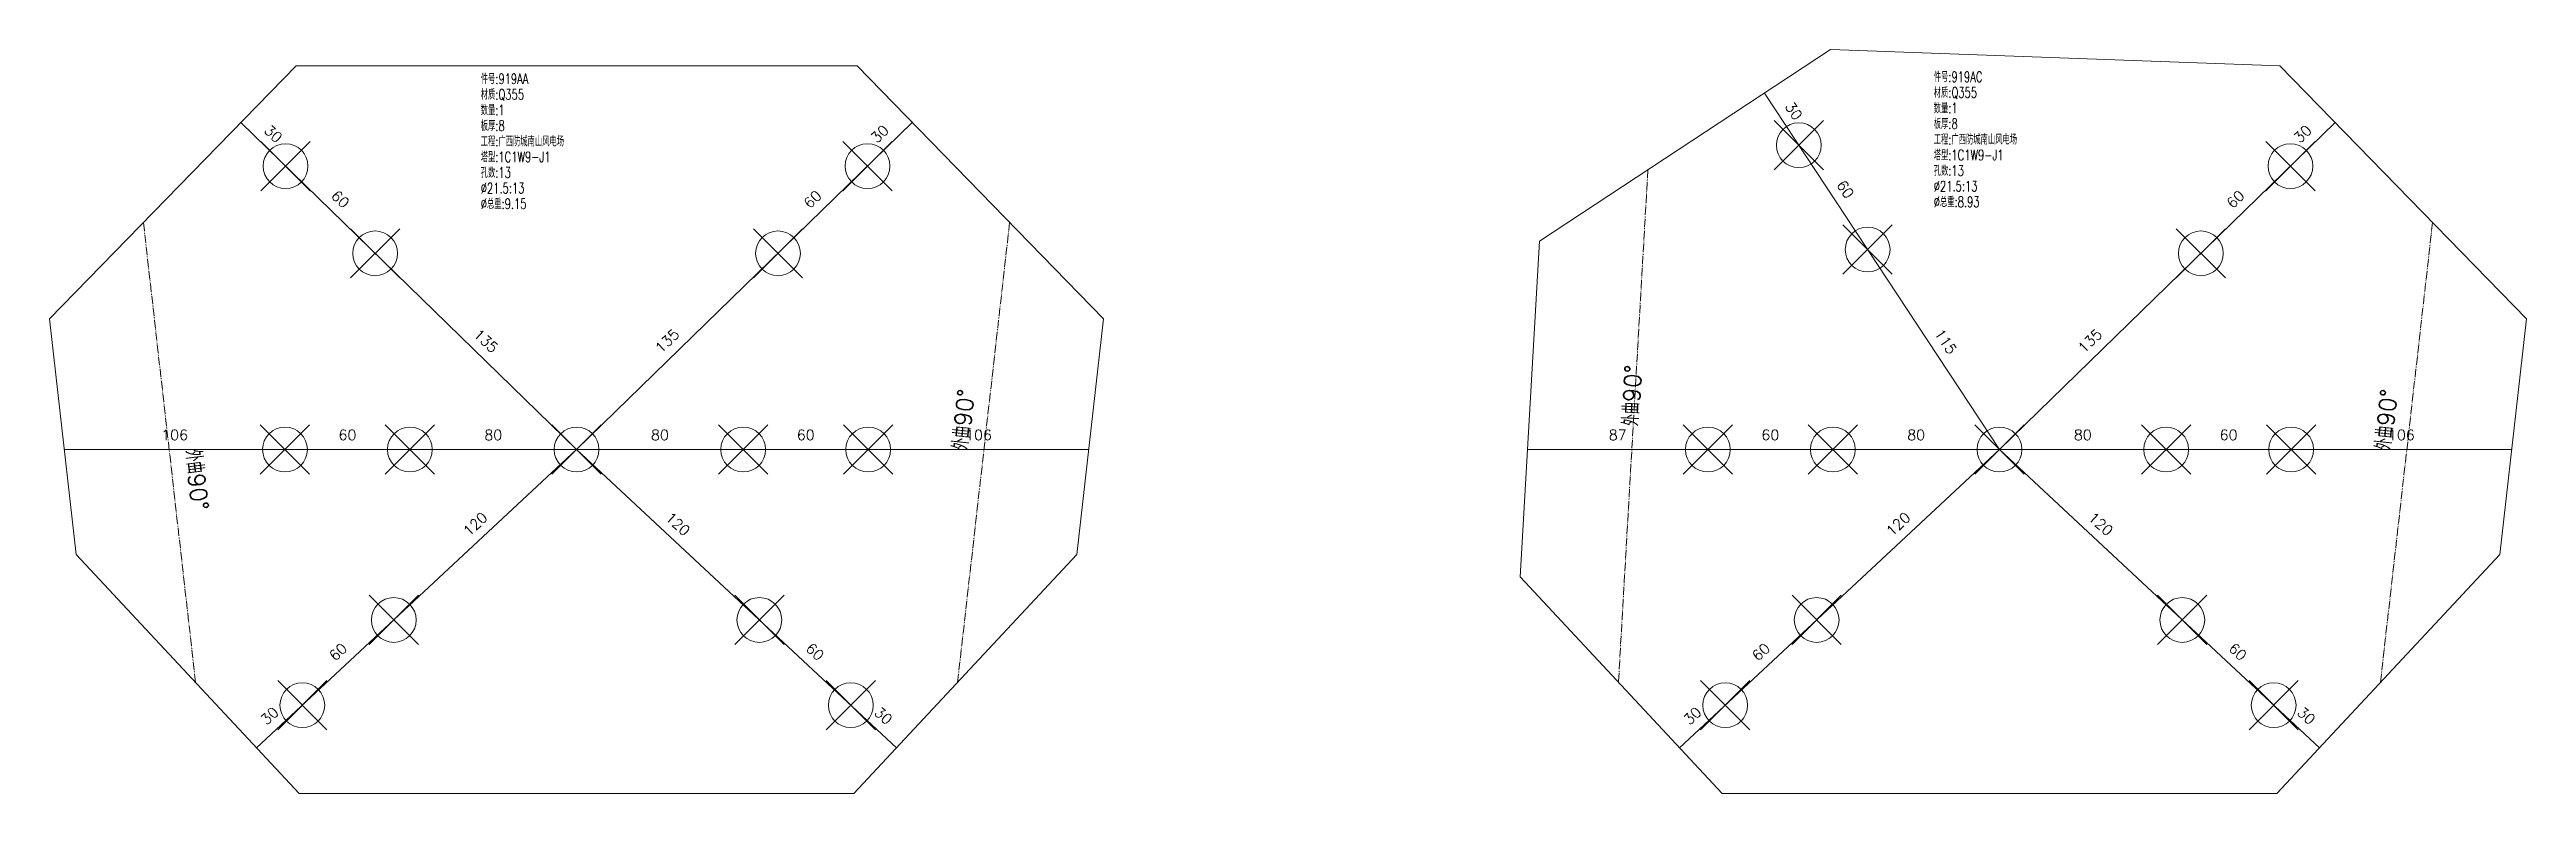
# Model space of a CAD drawing. Extents: x -105 to 10956, y -4548 to 9487.
# Drawn here: x -70 to 1119, y -3615 to -3258 of the extents above; entities that cross this region are included whole.
import ezdxf
from ezdxf.enums import TextEntityAlignment as Align

# ---------------------------------------------------------------- set-up
doc = ezdxf.new("R2010")
doc.units = 0
doc.header["$MEASUREMENT"] = 0
doc.linetypes.add('制弯线', pattern=[5.9, 4, -0.5, 0.2, -0.5, 0.2, -0.5])
doc.layers.add('1', color=7, linetype='CONTINUOUS', lineweight=25)
doc.layers.add('2', color=7, linetype='CONTINUOUS', lineweight=25)
doc.styles.get("Standard").update_dxf_attribs({"font": 'simplex.shx', "width": 0.7, "height": 3, "bigfont": 'gbhzfs.shx'})

msp = doc.modelspace()

# ---------------------------------------------------------------- texts
at = {"layer": '2', "color": 7, "linetype": 'Continuous', "lineweight": 13}
for s, rotation, p in [('30', 304, (763.55933, -3289.41512)), ('30', 317, (34.21952, -3301.02041)), ('30', 44, (330.87492, -3301.01895)), ('30', 44, (1013.94288, -3301.01893)), ('60', 317, (66.45276, -3332.42134)), ('60', 44, (298.64197, -3332.42018)), ('60', 304, (788.32388, -3326.98795)), ('60', 44, (981.70996, -3332.42018)), ('135', 317, (136.29145, -3400.45664)), ('135', 44, (228.804, -3400.45618)), ('115', 304, (836.47716, -3400.04622)), ('135', 44, (911.87193, -3400.4562)), ('120', 43, (136.62644, -3488.43946)), ('120', 318, (228.48621, -3488.43968)), ('120', 43, (819.69435, -3488.43947)), ('120', 318, (911.55423, -3488.4397)), ('60', 43, (70.81357, -3549.82895)), ('60', 318, (294.30002, -3549.82919)), ('60', 43, (753.88156, -3549.82895)), ('60', 318, (977.36802, -3549.82919)), ('30', 43, (37.90717, -3580.52371)), ('30', 318, (327.20653, -3580.5236)), ('30', 43, (720.97513, -3580.52368)), ('30', 318, (1010.27452, -3580.52359))]:
    msp.add_text(s, height=5, rotation=rotation, dxfattribs=at).set_placement(p, align=Align.BOTTOM_CENTER)
for rotation, p in [(87, (694.78177, -3438.74603)), (84, (372.99412, -3450.53565)), (84, (1056.06211, -3450.53564)), (277, (-7.89013, -3450.53654))]:
    msp.add_text('外曲90%%d', height=8, rotation=rotation, dxfattribs=at).set_placement(p, align=Align.BOTTOM_LEFT)
for s, p in [('106', (-10.38574, -3446.70786)), ('60', (72.56464, -3446.70746)), ('80', (142.56463, -3446.70711)), ('80', (222.56463, -3446.7067)), ('60', (292.56463, -3446.70635)), ('106', (375.50215, -3446.70593)), ('87', (682.34702, -3446.70783)), ('60', (755.63262, -3446.70745)), ('80', (825.63261, -3446.7071)), ('80', (905.63262, -3446.7067)), ('60', (975.63261, -3446.70635)), ('106', (1058.57013, -3446.70593))]:
    msp.add_text(s, height=5, dxfattribs=at).set_placement(p, align=Align.BOTTOM_CENTER)
at = {"layer": '2', "color": 7, "linetype": 'Continuous', "lineweight": 13, "char_height": 5, "width": 500, "attachment_point": 1, "line_spacing_factor": 0.9}
for s, insert in [('件号:919AA\\P材质:Q355\\P数量:1\\P板厚:8\\P工程:广西防城南山风电场\\P塔型:1C1W9-J1\\P孔数:13\\P%%C21.5:13\\P%%C总重:9.15', (136.54899, -3269.18423)), ('件号:919AC\\P材质:Q355\\P数量:1\\P板厚:8\\P工程:广西防城南山风电场\\P塔型:1C1W9-J1\\P孔数:13\\P%%C21.5:13\\P%%C总重:8.93', (834.07886, -3268.25809))]:
    msp.add_mtext(s, dxfattribs=dict(at, insert=insert))

# ---------------------------------------------------------------- linework, layer by layer
at = {"layer": '1', "color": 7, "linetype": 'Continuous', "lineweight": 18}
for p, q in [((784.52779, -3257.62953), (644.80473, -3349.72211)), ((1000.26401, -3265.48179), (784.52779, -3257.62953)), ((47.89804, -3265.48314), (-70.44689, -3386.96497)), ((317.19602, -3265.4818), (47.89804, -3265.48314)), ((435.54487, -3386.96521), (317.19602, -3265.4818)), ((1118.61286, -3386.96521), (1000.26401, -3265.48179)), ((644.80473, -3349.72211), (635.54487, -3510.92857)), ((-70.44689, -3386.96497), (-57.62526, -3500.09853)), ((422.7323, -3500.10309), (435.54487, -3386.96521)), ((1105.80029, -3500.10309), (1118.61286, -3386.96521)), ((-57.62526, -3500.09853), (49.44783, -3614.88666)), ((315.66624, -3614.88666), (422.7323, -3500.10309)), ((998.73423, -3614.88666), (1105.80029, -3500.10309)), ((635.54487, -3510.92857), (732.51582, -3614.88666)), ((49.44783, -3614.88666), (315.66624, -3614.88666)), ((732.51582, -3614.88666), (998.73423, -3614.88666))]:
    msp.add_line(p, q, dxfattribs=at)
at = {"layer": '1', "color": 7, "linetype": 'Continuous', "lineweight": 13}
for p, q in [((757.48433, -3315.41536), (781.13433, -3291.76536)), ((781.13433, -3315.41536), (757.48433, -3291.76536)), ((31.04554, -3325.46128), (54.69554, -3301.81128)), ((54.69554, -3325.46128), (31.04554, -3301.81128)), ((310.39901, -3325.45988), (334.04901, -3301.80988)), ((334.04901, -3325.45988), (310.39901, -3301.80988)), ((993.46699, -3325.45988), (1017.11699, -3301.80988)), ((1017.11699, -3325.45988), (993.46699, -3301.80988)), ((74.02319, -3367.32917), (97.67319, -3343.67917)), ((97.67319, -3367.32917), (74.02319, -3343.67917)), ((267.42176, -3367.3282), (291.07176, -3343.6782)), ((291.07176, -3367.3282), (267.42176, -3343.6782)), ((790.50372, -3365.51247), (814.15372, -3341.86247)), ((814.15372, -3365.51247), (790.50372, -3341.86247)), ((950.48976, -3367.32821), (974.13976, -3343.67821)), ((974.13976, -3367.32821), (950.48976, -3343.67821)), ((30.73965, -3461.53261), (54.38965, -3437.88261)), ((54.38965, -3461.53261), (30.73965, -3437.88261)), ((90.73965, -3461.53231), (114.38965, -3437.88231)), ((114.38965, -3461.53231), (90.73965, -3437.88231)), ((170.73965, -3461.5319), (194.38965, -3437.8819)), ((194.38965, -3461.5319), (170.73965, -3437.8819)), ((250.73964, -3461.5315), (274.38964, -3437.8815)), ((274.38964, -3461.5315), (250.73964, -3437.8815)), ((310.73965, -3461.5312), (334.38965, -3437.8812)), ((334.38965, -3461.5312), (310.73965, -3437.8812)), ((713.80764, -3461.5326), (737.45764, -3437.8826)), ((737.45764, -3461.5326), (713.80764, -3437.8826)), ((773.80763, -3461.5323), (797.45763, -3437.8823)), ((797.45763, -3461.5323), (773.80763, -3437.8823)), ((853.80763, -3461.5319), (877.45763, -3437.8819)), ((877.45763, -3461.5319), (853.80763, -3437.8819)), ((933.80763, -3461.5315), (957.45763, -3437.8815)), ((957.45763, -3461.5315), (933.80763, -3437.8815)), ((993.80763, -3461.5312), (1017.45763, -3437.8812)), ((1017.45763, -3461.5312), (993.80763, -3437.8812)), ((82.97249, -3543.38455), (106.62249, -3519.73455)), ((106.62249, -3543.38455), (82.97249, -3519.73455)), ((258.49105, -3543.38503), (282.14105, -3519.73503)), ((282.14105, -3543.38503), (258.49105, -3519.73503)), ((766.04049, -3543.38455), (789.69049, -3519.73455)), ((789.69049, -3543.38455), (766.04049, -3519.73455)), ((941.55904, -3543.38504), (965.20904, -3519.73504)), ((965.20904, -3543.38504), (941.55904, -3519.73504)), ((39.09728, -3584.31087), (62.74728, -3560.66087)), ((62.74728, -3584.31087), (39.09728, -3560.66087)), ((302.3664, -3584.31089), (326.0164, -3560.66089)), ((326.0164, -3584.31089), (302.3664, -3560.66089)), ((722.16527, -3584.31088), (745.81527, -3560.66088)), ((745.81527, -3584.31088), (722.16527, -3560.66088)), ((985.43439, -3584.3109), (1009.08439, -3560.6609)), ((1009.08439, -3584.3109), (985.43439, -3560.6609))]:
    msp.add_line(p, q, dxfattribs=at)
for centre in [(769.30933, -3303.59036), (42.87054, -3313.63628), (322.22401, -3313.63488), (1005.29199, -3313.63488), (85.84819, -3355.50417), (279.24676, -3355.5032), (802.32872, -3353.68747), (962.31476, -3355.50321), (42.56465, -3449.70761), (102.56465, -3449.70731), (182.56465, -3449.7069), (262.56464, -3449.7065), (322.56465, -3449.7062), (725.63264, -3449.7076), (785.63263, -3449.7073), (865.63263, -3449.7069), (945.63263, -3449.7065), (1005.63263, -3449.7062), (94.79749, -3531.55955), (270.31605, -3531.56003), (777.86549, -3531.55955), (953.38404, -3531.56004), (50.92228, -3572.48587), (314.1914, -3572.48589), (733.99027, -3572.48588), (997.25939, -3572.4859)]:
    msp.add_circle(centre, 10.75, dxfattribs=at)
at = {"layer": '2', "color": 9, "linetype": 'Continuous', "lineweight": 13}
for p, q in [((865.61589, -3449.70691), (752.79963, -3278.54181)), ((182.54792, -3449.70688), (21.38172, -3292.70231)), ((182.54807, -3449.70688), (343.71265, -3292.70074)), ((865.61594, -3449.70691), (1026.7806, -3292.7007)), ((428.43968, -3449.70565), (-63.3361, -3449.70811)), ((182.54802, -3449.70688), (28.98469, -3592.94906)), ((182.56376, -3449.70688), (336.12905, -3592.94885)), ((1111.50767, -3449.70567), (639.06144, -3449.70805)), ((865.61585, -3449.70691), (712.05262, -3592.949)), ((865.63181, -3449.70691), (1019.19705, -3592.94884))]:
    msp.add_line(p, q, dxfattribs=at)
at = {"layer": '2', "color": 190, "linetype": '制弯线', "lineweight": 13}
for p, q in [((696.85787, -3315.41347), (682.72212, -3561.50513)), ((-25.37078, -3340.69405), (-0.34587, -3561.50513)), ((365.45914, -3561.5046), (390.46559, -3340.69197)), ((1048.52713, -3561.5046), (1073.53358, -3340.69197))]:
    msp.add_line(p, q, dxfattribs=at)

msp.set_redraw_order([(e.dxf.handle, doc.entitydb.next_handle()) for e in msp.query("TEXT MTEXT ATTDEF DIMENSION ARC_DIMENSION")])  # texts and dimensions are drawn at this point

doc.saveas('drawing.dxf')
